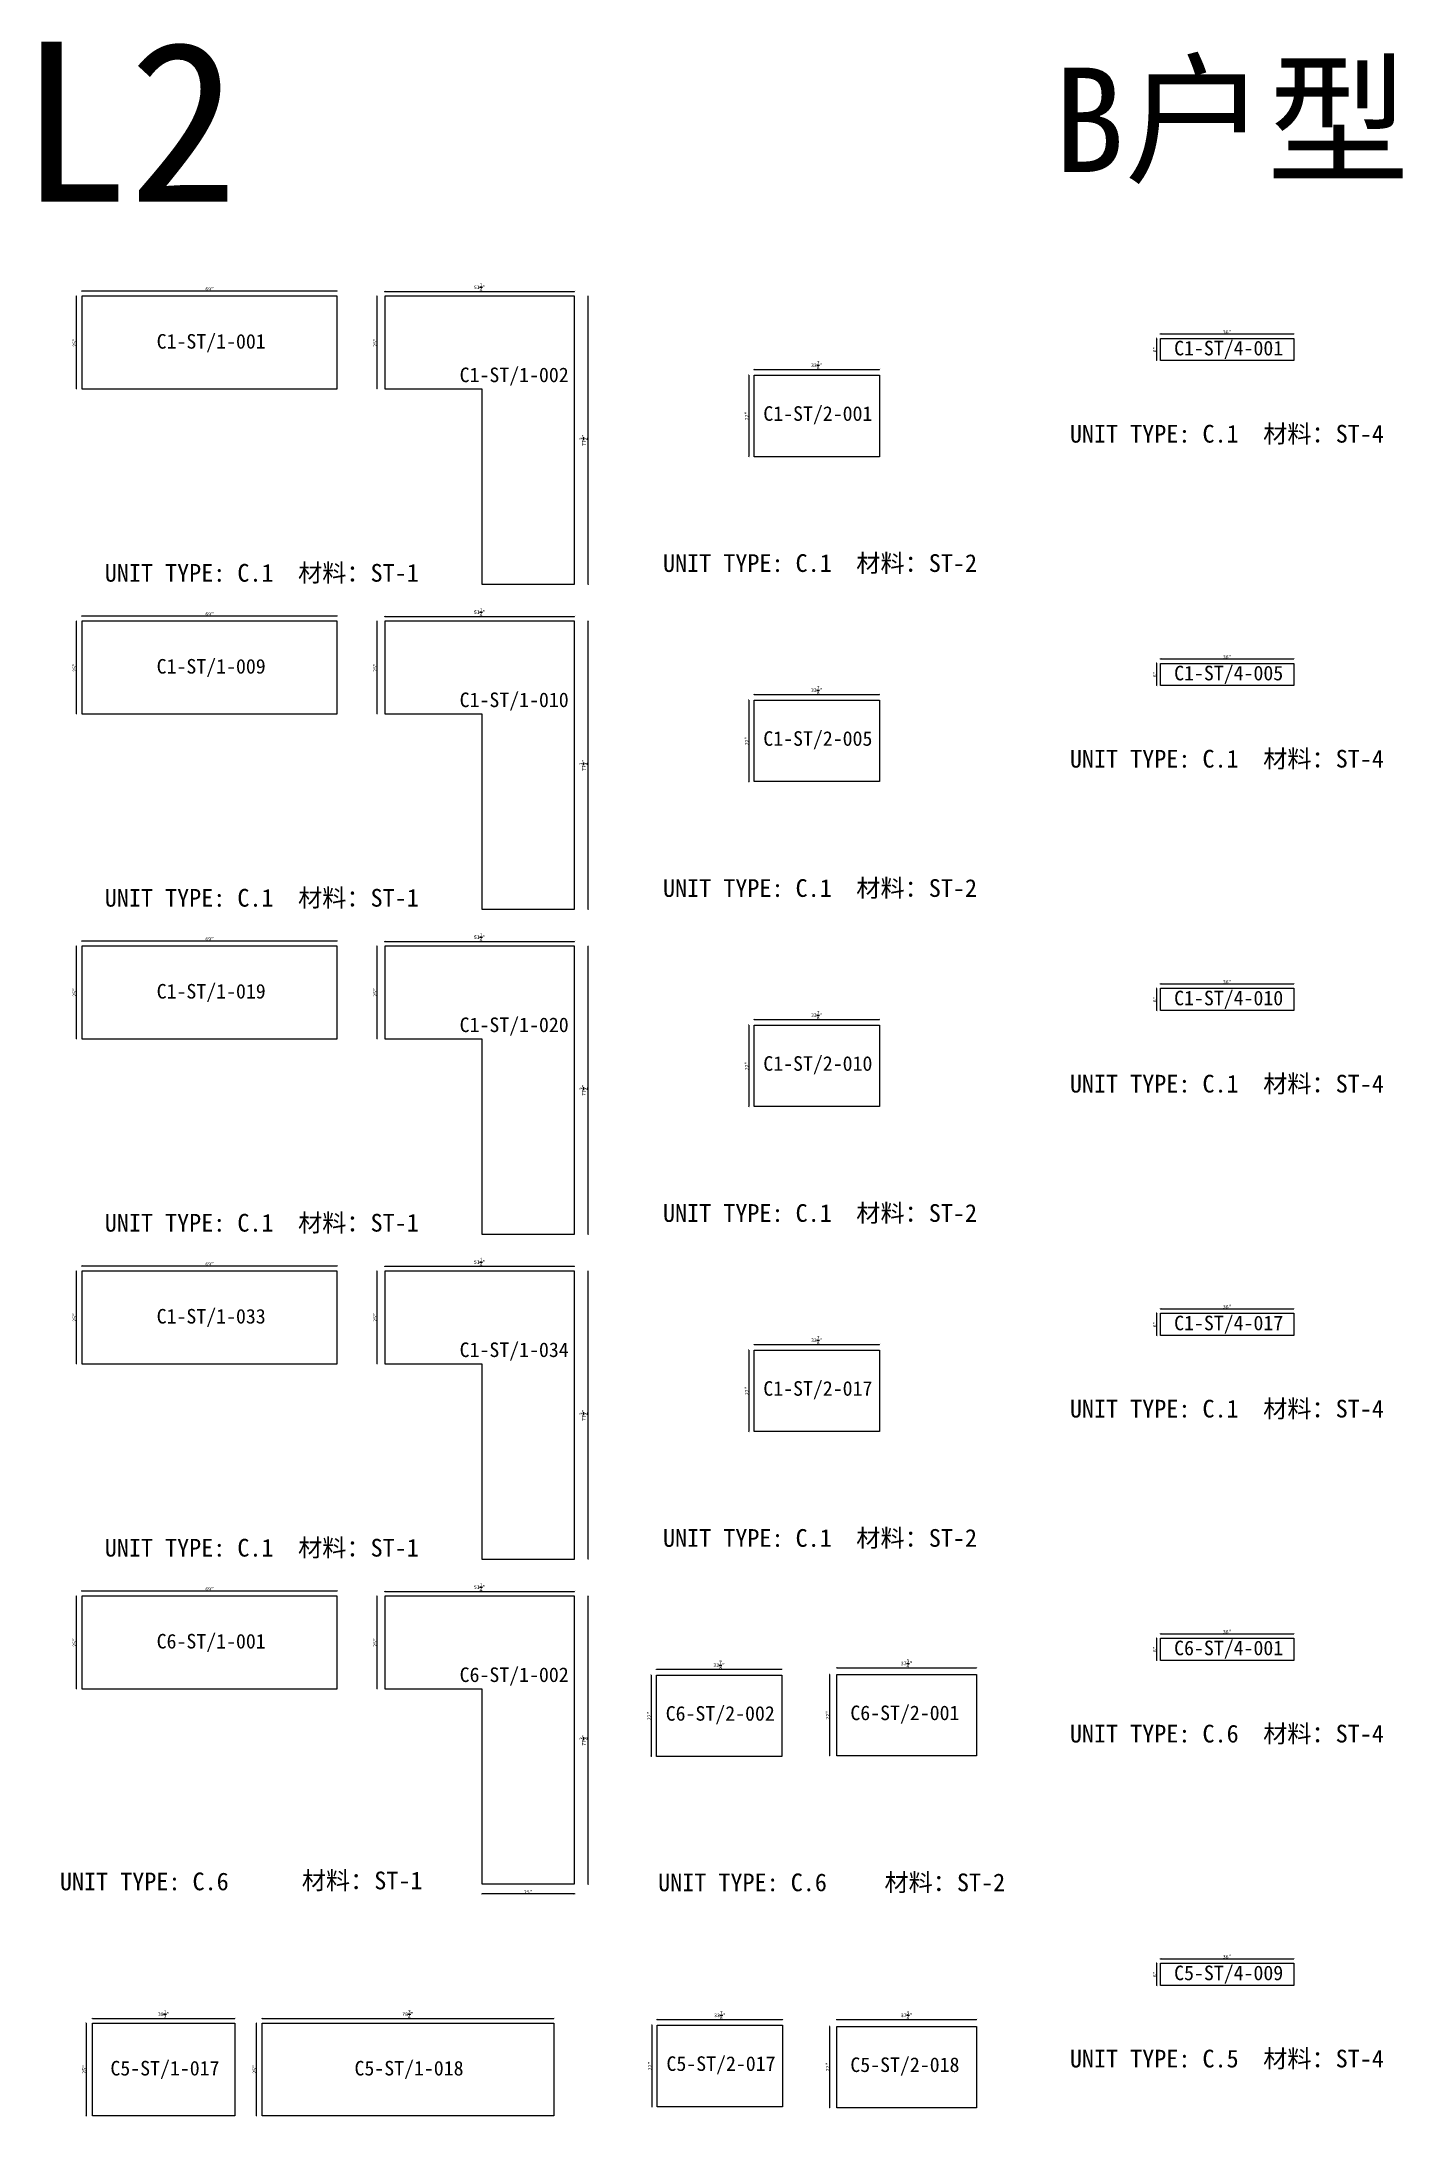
# Model space of a CAD drawing. Header units: millimetres. Extents: x -46962 to 137822, y -48342 to 2116.
# Drawn here: x -34683 to -25345, y -12120 to 2116 of the extents above; entities that cross this region are included whole.
import ezdxf
from ezdxf.enums import TextEntityAlignment as Align

# ---------------------------------------------------------------- set-up
doc = ezdxf.new("R2010")
doc.units = ezdxf.units.MM
doc.layers.add('COUNTERTOP_NUMBER', color=3, linetype='Continuous')
doc.layers.add('COUNTERTOPS', color=7, linetype='Continuous')
doc.styles.add('样式 1', font='')
doc.styles.get('样式 1').set_extended_font_data('NSimSun')
doc.dimstyles.new('副本 ISO-25', dxfattribs={"dimtxt": 25, "dimasz": 10, "dimexe": 1.5, "dimexo": 0.5, "dimtad": 1, "dimlfac": 0.03937, "dimlunit": 5, "dimtxsty": '样式 1', "dimblk": 'ARCHTICK', "dimcen": 2.5, "dimclrd": 256, "dimclrt": 1, "dimazin": 3, "dimtfac": 1, "dimtmove": 0, "dimatfit": 3, "dimfxlon": 1})

msp = doc.modelspace()

# ---------------------------------------------------------------- texts
at = {"style": '样式 1'}
for s, height, p in [('L2', 1098.6712, (-34831.19, 1017.654)), ('B户型', 716.2262, (-27739.164, 1221.173)), ('UNIT TYPE: C.1', 121.5865, (-27627.157, -635.758)), ('材料：ST-4', 121.5865, (-26300.876, -635.758)), ('UNIT TYPE: C.1', 121.5865, (-30419.032, -1522.937)), ('材料：ST-2', 121.5865, (-29092.751, -1522.937)), ('UNIT TYPE: C.1', 121.5865, (-34249.118, -1589.89)), ('材料：ST-1', 121.5865, (-32922.837, -1589.89)), ('UNIT TYPE: C.1', 121.5865, (-27627.157, -2865.325)), ('材料：ST-4', 121.5865, (-26300.876, -2865.325)), ('UNIT TYPE: C.1', 121.5865, (-34249.118, -3819.457)), ('材料：ST-1', 121.5865, (-32922.837, -3819.457)), ('UNIT TYPE: C.1', 121.5865, (-30419.032, -3752.504)), ('材料：ST-2', 121.5865, (-29092.751, -3752.504)), ('UNIT TYPE: C.1', 121.5865, (-27627.157, -5094.893)), ('材料：ST-4', 121.5865, (-26300.876, -5094.893)), ('UNIT TYPE: C.1', 121.5865, (-34249.118, -6049.024)), ('材料：ST-1', 121.5865, (-32922.837, -6049.024)), ('UNIT TYPE: C.1', 121.5865, (-30419.032, -5982.071)), ('材料：ST-2', 121.5865, (-29092.751, -5982.071)), ('UNIT TYPE: C.1', 121.5865, (-27627.157, -7324.46)), ('材料：ST-4', 121.5865, (-26300.876, -7324.46)), ('UNIT TYPE: C.1', 121.5865, (-30419.032, -8211.638)), ('材料：ST-2', 121.5865, (-29092.751, -8211.638)), ('UNIT TYPE: C.1', 121.5865, (-34249.118, -8278.591)), ('材料：ST-1', 121.5865, (-32922.837, -8278.591)), ('UNIT TYPE: C.6', 121.5865, (-27627.157, -9554.027)), ('材料：ST-4', 121.5865, (-26300.876, -9554.027)), ('UNIT TYPE: C.6', 121.5865, (-34556.742, -10568.13)), ('材料：ST-1', 121.5865, (-32897.456, -10561.475)), ('UNIT TYPE: C.6', 121.5865, (-30452.332, -10574.533)), ('材料：ST-2', 121.5865, (-28899.608, -10574.533)), ('UNIT TYPE: C.5', 121.5865, (-27627.157, -11783.594)), ('材料：ST-4', 121.5865, (-26300.876, -11783.594))]:
    msp.add_text(s, height=height, dxfattribs=at).set_placement(p)
at = {"layer": 'COUNTERTOP_NUMBER', "color": 3, "style": '样式 1'}
for s, p in [('C1-ST/1-001', (-33518.926, 59.04)), ('C1-ST/4-001', (-26537.603, 12.83)), ('C1-ST/1-002', (-31440.031, -170.81)), ('C1-ST/2-001', (-29356.397, -436.302)), ('C1-ST/1-009', (-33518.926, -2170.528)), ('C1-ST/4-005', (-26537.603, -2216.738)), ('C1-ST/1-010', (-31440.031, -2400.378)), ('C1-ST/2-005', (-29356.397, -2665.869)), ('C1-ST/1-019', (-33518.926, -4400.095)), ('C1-ST/4-010', (-26537.603, -4446.305)), ('C1-ST/1-020', (-31440.031, -4629.945)), ('C1-ST/2-010', (-29356.397, -4895.437)), ('C1-ST/1-033', (-33518.926, -6629.662)), ('C1-ST/4-017', (-26537.603, -6675.872)), ('C1-ST/1-034', (-31440.031, -6859.512)), ('C1-ST/2-017', (-29356.397, -7125.004)), ('C6-ST/1-001', (-33518.926, -8859.229)), ('C6-ST/4-001', (-26537.603, -8905.439)), ('C6-ST/1-002', (-31440.031, -9089.079)), ('C6-ST/2-002', (-30026.043, -9354.571)), ('C6-ST/2-001', (-28759.071, -9350.664)), ('C5-ST/4-009', (-26537.603, -11135.006)), ('C5-ST/1-017', (-33836.078, -11788.757)), ('C5-ST/1-018', (-32161.424, -11788.757)), ('C5-ST/2-017', (-30020.859, -11757.347)), ('C5-ST/2-018', (-28759.071, -11764.777))]:
    msp.add_text(s, height=100, dxfattribs=at).set_placement(p, align=Align.MIDDLE_CENTER)

# ---------------------------------------------------------------- blocks, each defined once
blk = doc.blocks.new('_ArchTick')
at = {"color": 0, "linetype": 'ByBlock', "const_width": 0.15}
blk.add_lwpolyline([(-0.5, -0.5), (0.5, 0.5)], dxfattribs=at)
blk = doc.blocks.new('*D254')
at = {"color": 0, "lineweight": -2, "transparency": 16777216}
for p, q in [((-34334, -11448), (-34334, -11445)), ((-33356, -11448), (-33356, -11445))]:
    blk.add_line(p, q, dxfattribs=at)
at = {"lineweight": -2, "transparency": 16777216}
blk.add_line((-34334, -11447), (-33356, -11447), dxfattribs=at)
at = {"layer": 'Defpoints', "color": 0, "transparency": 16777216}
for p in [(-34334, -11480), (-33356, -11447), (-33356, -11480)]:
    blk.add_point(p, dxfattribs=at)
at = {"lineweight": -2, "transparency": 16777216, "xscale": 10, "yscale": 10, "zscale": 10, "rotation": 180}
blk.add_blockref('_ArchTick', (-34334, -11447), dxfattribs=at)
at = {"lineweight": -2, "transparency": 16777216, "xscale": 10, "yscale": 10, "zscale": 10}
blk.add_blockref('_ArchTick', (-33356, -11447), dxfattribs=at)
at = {"color": 1, "transparency": 16777216, "insert": (-33845, -11418), "char_height": 25, "attachment_point": 5, "style": '样式 1'}
blk.add_mtext('\\A1;38{\\H1x;\\S1/2;}"', dxfattribs=at)
blk = doc.blocks.new('*D255')
at = {"color": 0, "lineweight": -2, "transparency": 16777216}
for p, q in [((-34376, -11480), (-34378, -11480)), ((-34376, -12115), (-34378, -12115))]:
    blk.add_line(p, q, dxfattribs=at)
at = {"lineweight": -2, "transparency": 16777216}
blk.add_line((-34377, -11480), (-34377, -12115), dxfattribs=at)
at = {"layer": 'Defpoints', "color": 0, "transparency": 16777216}
for p in [(-34334, -11480), (-34377, -12115), (-34334, -12115)]:
    blk.add_point(p, dxfattribs=at)
at = {"lineweight": -2, "transparency": 16777216, "xscale": 10, "yscale": 10, "zscale": 10}
for p, rotation in [((-34377, -11480), 90), ((-34377, -12115), 270)]:
    blk.add_blockref('_ArchTick', p, dxfattribs=dict(at, rotation=rotation))
at = {"color": 1, "transparency": 16777216, "insert": (-34390, -11797), "char_height": 25, "attachment_point": 5, "rotation": 90, "style": '样式 1'}
blk.add_mtext('\\A1;25"', dxfattribs=at)
blk = doc.blocks.new('*D256')
at = {"color": 0, "lineweight": -2, "transparency": 16777216}
for p, q in [((-33169, -11448), (-33169, -11445)), ((-31169, -11448), (-31169, -11445))]:
    blk.add_line(p, q, dxfattribs=at)
at = {"lineweight": -2, "transparency": 16777216}
blk.add_line((-33169, -11447), (-31169, -11447), dxfattribs=at)
at = {"layer": 'Defpoints', "color": 0, "transparency": 16777216}
for p in [(-33169, -11480), (-31169, -11447), (-31169, -11480)]:
    blk.add_point(p, dxfattribs=at)
at = {"lineweight": -2, "transparency": 16777216, "xscale": 10, "yscale": 10, "zscale": 10, "rotation": 180}
blk.add_blockref('_ArchTick', (-33169, -11447), dxfattribs=at)
at = {"lineweight": -2, "transparency": 16777216, "xscale": 10, "yscale": 10, "zscale": 10}
blk.add_blockref('_ArchTick', (-31169, -11447), dxfattribs=at)
at = {"color": 1, "transparency": 16777216, "insert": (-32169, -11418), "char_height": 25, "attachment_point": 5, "style": '样式 1'}
blk.add_mtext('\\A1;78{\\H1x;\\S3/4;}"', dxfattribs=at)
blk = doc.blocks.new('*D257')
at = {"color": 0, "lineweight": -2, "transparency": 16777216}
for p, q in [((-33208, -11480), (-33210, -11480)), ((-33208, -12115), (-33210, -12115))]:
    blk.add_line(p, q, dxfattribs=at)
at = {"lineweight": -2, "transparency": 16777216}
blk.add_line((-33209, -12115), (-33209, -11480), dxfattribs=at)
at = {"layer": 'Defpoints', "color": 0, "transparency": 16777216}
for p in [(-33209, -11480), (-33169, -11480), (-33169, -12115)]:
    blk.add_point(p, dxfattribs=at)
at = {"lineweight": -2, "transparency": 16777216, "xscale": 10, "yscale": 10, "zscale": 10}
for p, rotation in [((-33209, -11480), 90), ((-33209, -12115), 270)]:
    blk.add_blockref('_ArchTick', p, dxfattribs=dict(at, rotation=rotation))
at = {"color": 1, "transparency": 16777216, "insert": (-33222, -11797), "char_height": 25, "attachment_point": 5, "rotation": 90, "style": '样式 1'}
blk.add_mtext('\\A1;25"', dxfattribs=at)
blk = doc.blocks.new('*D250')
at = {"color": 0, "lineweight": -2, "transparency": 16777216}
for p, q in [((-30459, -11456), (-30459, -11453)), ((-29598, -11456), (-29598, -11453))]:
    blk.add_line(p, q, dxfattribs=at)
at = {"lineweight": -2, "transparency": 16777216}
blk.add_line((-30459, -11455), (-29598, -11455), dxfattribs=at)
at = {"layer": 'Defpoints', "color": 0, "transparency": 16777216}
for p in [(-30459, -11494), (-29598, -11455), (-29598, -11494)]:
    blk.add_point(p, dxfattribs=at)
at = {"lineweight": -2, "transparency": 16777216, "xscale": 10, "yscale": 10, "zscale": 10, "rotation": 180}
blk.add_blockref('_ArchTick', (-30459, -11455), dxfattribs=at)
at = {"lineweight": -2, "transparency": 16777216, "xscale": 10, "yscale": 10, "zscale": 10}
blk.add_blockref('_ArchTick', (-29598, -11455), dxfattribs=at)
at = {"color": 1, "transparency": 16777216, "insert": (-30029, -11426), "char_height": 25, "attachment_point": 5, "style": '样式 1'}
blk.add_mtext('\\A1;33{\\H1x;\\S7/8;}"', dxfattribs=at)
blk = doc.blocks.new('*D251')
at = {"color": 0, "lineweight": -2, "transparency": 16777216}
for p, q in [((-30494, -11494), (-30497, -11494)), ((-30494, -12053), (-30497, -12053))]:
    blk.add_line(p, q, dxfattribs=at)
at = {"lineweight": -2, "transparency": 16777216}
blk.add_line((-30495, -11494), (-30495, -12053), dxfattribs=at)
at = {"layer": 'Defpoints', "color": 0, "transparency": 16777216}
for p in [(-30459, -11494), (-30495, -12053), (-30459, -12053)]:
    blk.add_point(p, dxfattribs=at)
at = {"lineweight": -2, "transparency": 16777216, "xscale": 10, "yscale": 10, "zscale": 10}
for p, rotation in [((-30495, -11494), 90), ((-30495, -12053), 270)]:
    blk.add_blockref('_ArchTick', p, dxfattribs=dict(at, rotation=rotation))
at = {"color": 1, "transparency": 16777216, "insert": (-30508, -11774), "char_height": 25, "attachment_point": 5, "rotation": 90, "style": '样式 1'}
blk.add_mtext('\\A1;22"', dxfattribs=at)
blk = doc.blocks.new('*D252')
at = {"color": 0, "lineweight": -2, "transparency": 16777216}
for p, q in [((-29227, -11456), (-29227, -11453)), ((-28268, -11456), (-28268, -11453))]:
    blk.add_line(p, q, dxfattribs=at)
at = {"lineweight": -2, "transparency": 16777216}
blk.add_line((-29227, -11455), (-28268, -11455), dxfattribs=at)
at = {"layer": 'Defpoints', "color": 0, "transparency": 16777216}
for p in [(-29227, -11502), (-28268, -11455), (-28268, -11502)]:
    blk.add_point(p, dxfattribs=at)
at = {"lineweight": -2, "transparency": 16777216, "xscale": 10, "yscale": 10, "zscale": 10, "rotation": 180}
blk.add_blockref('_ArchTick', (-29227, -11455), dxfattribs=at)
at = {"lineweight": -2, "transparency": 16777216, "xscale": 10, "yscale": 10, "zscale": 10}
blk.add_blockref('_ArchTick', (-28268, -11455), dxfattribs=at)
at = {"color": 1, "transparency": 16777216, "insert": (-28748, -11426), "char_height": 25, "attachment_point": 5, "style": '样式 1'}
blk.add_mtext('\\A1;37{\\H1x;\\S3/4;}"', dxfattribs=at)
blk = doc.blocks.new('*D253')
at = {"color": 0, "lineweight": -2, "transparency": 16777216}
for p, q in [((-29274, -11502), (-29277, -11502)), ((-29274, -12061), (-29277, -12061))]:
    blk.add_line(p, q, dxfattribs=at)
at = {"lineweight": -2, "transparency": 16777216}
blk.add_line((-29275, -12061), (-29275, -11502), dxfattribs=at)
at = {"layer": 'Defpoints', "color": 0, "transparency": 16777216}
for p in [(-29275, -11502), (-29227, -11502), (-29227, -12061)]:
    blk.add_point(p, dxfattribs=at)
at = {"lineweight": -2, "transparency": 16777216, "xscale": 10, "yscale": 10, "zscale": 10}
for p, rotation in [((-29275, -11502), 90), ((-29275, -12061), 270)]:
    blk.add_blockref('_ArchTick', p, dxfattribs=dict(at, rotation=rotation))
at = {"color": 1, "transparency": 16777216, "insert": (-29288, -11781), "char_height": 25, "attachment_point": 5, "rotation": 90, "style": '样式 1'}
blk.add_mtext('\\A1;22"', dxfattribs=at)
blk = doc.blocks.new('*D260')
at = {"color": 0, "lineweight": -2, "transparency": 16777216}
for p, q in [((-27005, -11039), (-27005, -11036)), ((-26091, -11039), (-26091, -11036))]:
    blk.add_line(p, q, dxfattribs=at)
at = {"lineweight": -2, "transparency": 16777216}
blk.add_line((-27005, -11038), (-26091, -11038), dxfattribs=at)
at = {"layer": 'Defpoints', "color": 0, "transparency": 16777216}
for p in [(-27005, -11068), (-26091, -11038), (-26091, -11068)]:
    blk.add_point(p, dxfattribs=at)
at = {"lineweight": -2, "transparency": 16777216, "xscale": 10, "yscale": 10, "zscale": 10, "rotation": 180}
blk.add_blockref('_ArchTick', (-27005, -11038), dxfattribs=at)
at = {"lineweight": -2, "transparency": 16777216, "xscale": 10, "yscale": 10, "zscale": 10}
blk.add_blockref('_ArchTick', (-26091, -11038), dxfattribs=at)
at = {"color": 1, "transparency": 16777216, "insert": (-26548, -11024), "char_height": 25, "attachment_point": 5, "style": '样式 1'}
blk.add_mtext('\\A1;36"', dxfattribs=at)
blk = doc.blocks.new('*D261')
at = {"color": 0, "lineweight": -2, "transparency": 16777216}
for p, q in [((-27030, -11068), (-27033, -11068)), ((-27030, -11221), (-27033, -11221))]:
    blk.add_line(p, q, dxfattribs=at)
at = {"lineweight": -2, "transparency": 16777216}
blk.add_line((-27031, -11221), (-27031, -11068), dxfattribs=at)
at = {"layer": 'Defpoints', "color": 0, "transparency": 16777216}
for p in [(-27031, -11068), (-27005, -11068), (-27005, -11221)]:
    blk.add_point(p, dxfattribs=at)
at = {"lineweight": -2, "transparency": 16777216, "xscale": 10, "yscale": 10, "zscale": 10}
for p, rotation in [((-27031, -11068), 90), ((-27031, -11221), 270)]:
    blk.add_blockref('_ArchTick', p, dxfattribs=dict(at, rotation=rotation))
at = {"color": 1, "transparency": 16777216, "insert": (-27044, -11145), "char_height": 25, "attachment_point": 5, "rotation": 90, "style": '样式 1'}
blk.add_mtext('\\A1;6"', dxfattribs=at)
blk = doc.blocks.new('*D209')
at = {"color": 0, "lineweight": -2, "transparency": 16777216}
for p, q in [((-34443, 368), (-34445, 368)), ((-34443, -267), (-34445, -267))]:
    blk.add_line(p, q, dxfattribs=at)
at = {"lineweight": -2, "transparency": 16777216}
blk.add_line((-34444, -267), (-34444, 368), dxfattribs=at)
at = {"layer": 'Defpoints', "color": 0, "transparency": 16777216}
for p in [(-34444, 368), (-34407, 368), (-34407, -267)]:
    blk.add_point(p, dxfattribs=at)
at = {"lineweight": -2, "transparency": 16777216, "xscale": 10, "yscale": 10, "zscale": 10}
for p, rotation in [((-34444, 368), 90), ((-34444, -267), 270)]:
    blk.add_blockref('_ArchTick', p, dxfattribs=dict(at, rotation=rotation))
at = {"color": 1, "transparency": 16777216, "insert": (-34457, 51), "char_height": 25, "attachment_point": 5, "rotation": 90, "style": '样式 1'}
blk.add_mtext('\\A1;25"', dxfattribs=at)
blk = doc.blocks.new('*D210')
at = {"color": 0, "lineweight": -2, "transparency": 16777216}
for p, q in [((-34407, 404), (-34407, 406)), ((-32654, 404), (-32654, 406))]:
    blk.add_line(p, q, dxfattribs=at)
at = {"lineweight": -2, "transparency": 16777216}
blk.add_line((-34407, 405), (-32654, 405), dxfattribs=at)
at = {"layer": 'Defpoints', "color": 0, "transparency": 16777216}
for p in [(-34407, 368), (-32654, 405), (-32654, 368)]:
    blk.add_point(p, dxfattribs=at)
at = {"lineweight": -2, "transparency": 16777216, "xscale": 10, "yscale": 10, "zscale": 10, "rotation": 180}
blk.add_blockref('_ArchTick', (-34407, 405), dxfattribs=at)
at = {"lineweight": -2, "transparency": 16777216, "xscale": 10, "yscale": 10, "zscale": 10}
blk.add_blockref('_ArchTick', (-32654, 405), dxfattribs=at)
at = {"color": 1, "transparency": 16777216, "insert": (-33530, 418), "char_height": 25, "attachment_point": 5, "style": '样式 1'}
blk.add_mtext('\\A1;69"', dxfattribs=at)
blk = doc.blocks.new('*D206')
at = {"color": 0, "lineweight": -2, "transparency": 16777216}
for p, q in [((-32328, 400), (-32328, 403)), ((-31026, 400), (-31026, 403))]:
    blk.add_line(p, q, dxfattribs=at)
at = {"lineweight": -2, "transparency": 16777216}
blk.add_line((-32328, 401), (-31026, 401), dxfattribs=at)
at = {"layer": 'Defpoints', "color": 0, "transparency": 16777216}
for p in [(-32328, 368), (-31026, 401), (-31026, 368)]:
    blk.add_point(p, dxfattribs=at)
at = {"lineweight": -2, "transparency": 16777216, "xscale": 10, "yscale": 10, "zscale": 10, "rotation": 180}
blk.add_blockref('_ArchTick', (-32328, 401), dxfattribs=at)
at = {"lineweight": -2, "transparency": 16777216, "xscale": 10, "yscale": 10, "zscale": 10}
blk.add_blockref('_ArchTick', (-31026, 401), dxfattribs=at)
at = {"color": 1, "transparency": 16777216, "insert": (-31677, 430), "char_height": 25, "attachment_point": 5, "style": '样式 1'}
blk.add_mtext('\\A1;51{\\H1x;\\S1/4;}"', dxfattribs=at)
blk = doc.blocks.new('*D207')
at = {"color": 0, "lineweight": -2, "transparency": 16777216}
for p, q in [((-32380, 368), (-32383, 368)), ((-32380, -267), (-32383, -267))]:
    blk.add_line(p, q, dxfattribs=at)
at = {"lineweight": -2, "transparency": 16777216}
blk.add_line((-32381, -267), (-32381, 368), dxfattribs=at)
at = {"layer": 'Defpoints', "color": 0, "transparency": 16777216}
for p in [(-32381, 368), (-32328, 368), (-32328, -267)]:
    blk.add_point(p, dxfattribs=at)
at = {"lineweight": -2, "transparency": 16777216, "xscale": 10, "yscale": 10, "zscale": 10}
for p, rotation in [((-32381, 368), 90), ((-32381, -267), 270)]:
    blk.add_blockref('_ArchTick', p, dxfattribs=dict(at, rotation=rotation))
at = {"color": 1, "transparency": 16777216, "insert": (-32394, 51), "char_height": 25, "attachment_point": 5, "rotation": 90, "style": '样式 1'}
blk.add_mtext('\\A1;25"', dxfattribs=at)
blk = doc.blocks.new('*D208')
at = {"color": 0, "lineweight": -2, "transparency": 16777216}
for p, q in [((-30934, 368), (-30931, 368)), ((-30934, -1607), (-30931, -1607))]:
    blk.add_line(p, q, dxfattribs=at)
at = {"lineweight": -2, "transparency": 16777216}
blk.add_line((-30933, -1607), (-30933, 368), dxfattribs=at)
at = {"layer": 'Defpoints', "color": 0, "transparency": 16777216}
for p in [(-31026, 368), (-30933, 368), (-31026, -1607)]:
    blk.add_point(p, dxfattribs=at)
at = {"lineweight": -2, "transparency": 16777216, "xscale": 10, "yscale": 10, "zscale": 10}
for p, rotation in [((-30933, 368), 90), ((-30933, -1607), 270)]:
    blk.add_blockref('_ArchTick', p, dxfattribs=dict(at, rotation=rotation))
at = {"color": 1, "transparency": 16777216, "insert": (-30962, -619), "char_height": 25, "attachment_point": 5, "rotation": 90, "style": '样式 1'}
blk.add_mtext('\\A1;77{\\H1x;\\S3/4;}"', dxfattribs=at)
blk = doc.blocks.new('*D211')
at = {"color": 0, "lineweight": -2, "transparency": 16777216}
for p, q in [((-29794, -135), (-29794, -132)), ((-28934, -135), (-28934, -132))]:
    blk.add_line(p, q, dxfattribs=at)
at = {"lineweight": -2, "transparency": 16777216}
blk.add_line((-29794, -134), (-28934, -134), dxfattribs=at)
at = {"layer": 'Defpoints', "color": 0, "transparency": 16777216}
for p in [(-28934, -134), (-29794, -173), (-28934, -173)]:
    blk.add_point(p, dxfattribs=at)
at = {"lineweight": -2, "transparency": 16777216, "xscale": 10, "yscale": 10, "zscale": 10, "rotation": 180}
blk.add_blockref('_ArchTick', (-29794, -134), dxfattribs=at)
at = {"lineweight": -2, "transparency": 16777216, "xscale": 10, "yscale": 10, "zscale": 10}
blk.add_blockref('_ArchTick', (-28934, -134), dxfattribs=at)
at = {"color": 1, "transparency": 16777216, "insert": (-29364, -105), "char_height": 25, "attachment_point": 5, "style": '样式 1'}
blk.add_mtext('\\A1;33{\\H1x;\\S7/8;}"', dxfattribs=at)
blk = doc.blocks.new('*D212')
at = {"color": 0, "lineweight": -2, "transparency": 16777216}
for p, q in [((-29830, -173), (-29832, -173)), ((-29830, -732), (-29832, -732))]:
    blk.add_line(p, q, dxfattribs=at)
at = {"lineweight": -2, "transparency": 16777216}
blk.add_line((-29831, -173), (-29831, -732), dxfattribs=at)
at = {"layer": 'Defpoints', "color": 0, "transparency": 16777216}
for p in [(-29794, -173), (-29831, -732), (-29794, -732)]:
    blk.add_point(p, dxfattribs=at)
at = {"lineweight": -2, "transparency": 16777216, "xscale": 10, "yscale": 10, "zscale": 10}
for p, rotation in [((-29831, -173), 90), ((-29831, -732), 270)]:
    blk.add_blockref('_ArchTick', p, dxfattribs=dict(at, rotation=rotation))
at = {"color": 1, "transparency": 16777216, "insert": (-29844, -453), "char_height": 25, "attachment_point": 5, "rotation": 90, "style": '样式 1'}
blk.add_mtext('\\A1;22"', dxfattribs=at)
blk = doc.blocks.new('*D213')
at = {"color": 0, "lineweight": -2, "transparency": 16777216}
for p, q in [((-27005, 109), (-27005, 112)), ((-26091, 109), (-26091, 112))]:
    blk.add_line(p, q, dxfattribs=at)
at = {"lineweight": -2, "transparency": 16777216}
blk.add_line((-27005, 110), (-26091, 110), dxfattribs=at)
at = {"layer": 'Defpoints', "color": 0, "transparency": 16777216}
for p in [(-27005, 79), (-26091, 110), (-26091, 79)]:
    blk.add_point(p, dxfattribs=at)
at = {"lineweight": -2, "transparency": 16777216, "xscale": 10, "yscale": 10, "zscale": 10, "rotation": 180}
blk.add_blockref('_ArchTick', (-27005, 110), dxfattribs=at)
at = {"lineweight": -2, "transparency": 16777216, "xscale": 10, "yscale": 10, "zscale": 10}
blk.add_blockref('_ArchTick', (-26091, 110), dxfattribs=at)
at = {"color": 1, "transparency": 16777216, "insert": (-26548, 123), "char_height": 25, "attachment_point": 5, "style": '样式 1'}
blk.add_mtext('\\A1;36"', dxfattribs=at)
blk = doc.blocks.new('*D214')
at = {"color": 0, "lineweight": -2, "transparency": 16777216}
for p, q in [((-27030, 79), (-27033, 79)), ((-27030, -73), (-27033, -73))]:
    blk.add_line(p, q, dxfattribs=at)
at = {"lineweight": -2, "transparency": 16777216}
blk.add_line((-27031, -73), (-27031, 79), dxfattribs=at)
at = {"layer": 'Defpoints', "color": 0, "transparency": 16777216}
for p in [(-27031, 79), (-27005, 79), (-27005, -73)]:
    blk.add_point(p, dxfattribs=at)
at = {"lineweight": -2, "transparency": 16777216, "xscale": 10, "yscale": 10, "zscale": 10}
for p, rotation in [((-27031, 79), 90), ((-27031, -73), 270)]:
    blk.add_blockref('_ArchTick', p, dxfattribs=dict(at, rotation=rotation))
at = {"color": 1, "transparency": 16777216, "insert": (-27044, 3), "char_height": 25, "attachment_point": 5, "rotation": 90, "style": '样式 1'}
blk.add_mtext('\\A1;6"', dxfattribs=at)
blk = doc.blocks.new('*D215')
at = {"color": 0, "lineweight": -2, "transparency": 16777216}
for p, q in [((-34443, -1861), (-34445, -1861)), ((-34443, -2496), (-34445, -2496))]:
    blk.add_line(p, q, dxfattribs=at)
at = {"lineweight": -2, "transparency": 16777216}
blk.add_line((-34444, -2496), (-34444, -1861), dxfattribs=at)
at = {"layer": 'Defpoints', "color": 0, "transparency": 16777216}
for p in [(-34444, -1861), (-34407, -1861), (-34407, -2496)]:
    blk.add_point(p, dxfattribs=at)
at = {"lineweight": -2, "transparency": 16777216, "xscale": 10, "yscale": 10, "zscale": 10}
for p, rotation in [((-34444, -1861), 90), ((-34444, -2496), 270)]:
    blk.add_blockref('_ArchTick', p, dxfattribs=dict(at, rotation=rotation))
at = {"color": 1, "transparency": 16777216, "insert": (-34457, -2179), "char_height": 25, "attachment_point": 5, "rotation": 90, "style": '样式 1'}
blk.add_mtext('\\A1;25"', dxfattribs=at)
blk = doc.blocks.new('*D216')
at = {"color": 0, "lineweight": -2, "transparency": 16777216}
for p, q in [((-34407, -1826), (-34407, -1824)), ((-32654, -1826), (-32654, -1824))]:
    blk.add_line(p, q, dxfattribs=at)
at = {"lineweight": -2, "transparency": 16777216}
blk.add_line((-34407, -1825), (-32654, -1825), dxfattribs=at)
at = {"layer": 'Defpoints', "color": 0, "transparency": 16777216}
for p in [(-32654, -1825), (-34407, -1861), (-32654, -1861)]:
    blk.add_point(p, dxfattribs=at)
at = {"lineweight": -2, "transparency": 16777216, "xscale": 10, "yscale": 10, "zscale": 10, "rotation": 180}
blk.add_blockref('_ArchTick', (-34407, -1825), dxfattribs=at)
at = {"lineweight": -2, "transparency": 16777216, "xscale": 10, "yscale": 10, "zscale": 10}
blk.add_blockref('_ArchTick', (-32654, -1825), dxfattribs=at)
at = {"color": 1, "transparency": 16777216, "insert": (-33530, -1812), "char_height": 25, "attachment_point": 5, "style": '样式 1'}
blk.add_mtext('\\A1;69"', dxfattribs=at)
blk = doc.blocks.new('*D217')
at = {"color": 0, "lineweight": -2, "transparency": 16777216}
for p, q in [((-32328, -1829), (-32328, -1827)), ((-31026, -1829), (-31026, -1827))]:
    blk.add_line(p, q, dxfattribs=at)
at = {"lineweight": -2, "transparency": 16777216}
blk.add_line((-32328, -1828), (-31026, -1828), dxfattribs=at)
at = {"layer": 'Defpoints', "color": 0, "transparency": 16777216}
for p in [(-31026, -1828), (-32328, -1861), (-31026, -1861)]:
    blk.add_point(p, dxfattribs=at)
at = {"lineweight": -2, "transparency": 16777216, "xscale": 10, "yscale": 10, "zscale": 10, "rotation": 180}
blk.add_blockref('_ArchTick', (-32328, -1828), dxfattribs=at)
at = {"lineweight": -2, "transparency": 16777216, "xscale": 10, "yscale": 10, "zscale": 10}
blk.add_blockref('_ArchTick', (-31026, -1828), dxfattribs=at)
at = {"color": 1, "transparency": 16777216, "insert": (-31677, -1799), "char_height": 25, "attachment_point": 5, "style": '样式 1'}
blk.add_mtext('\\A1;51{\\H1x;\\S1/4;}"', dxfattribs=at)
blk = doc.blocks.new('*D218')
at = {"color": 0, "lineweight": -2, "transparency": 16777216}
for p, q in [((-32380, -1861), (-32383, -1861)), ((-32380, -2496), (-32383, -2496))]:
    blk.add_line(p, q, dxfattribs=at)
at = {"lineweight": -2, "transparency": 16777216}
blk.add_line((-32381, -2496), (-32381, -1861), dxfattribs=at)
at = {"layer": 'Defpoints', "color": 0, "transparency": 16777216}
for p in [(-32381, -1861), (-32328, -1861), (-32328, -2496)]:
    blk.add_point(p, dxfattribs=at)
at = {"lineweight": -2, "transparency": 16777216, "xscale": 10, "yscale": 10, "zscale": 10}
for p, rotation in [((-32381, -1861), 90), ((-32381, -2496), 270)]:
    blk.add_blockref('_ArchTick', p, dxfattribs=dict(at, rotation=rotation))
at = {"color": 1, "transparency": 16777216, "insert": (-32394, -2179), "char_height": 25, "attachment_point": 5, "rotation": 90, "style": '样式 1'}
blk.add_mtext('\\A1;25"', dxfattribs=at)
blk = doc.blocks.new('*D219')
at = {"color": 0, "lineweight": -2, "transparency": 16777216}
for p, q in [((-30934, -1861), (-30931, -1861)), ((-30934, -3836), (-30931, -3836))]:
    blk.add_line(p, q, dxfattribs=at)
at = {"lineweight": -2, "transparency": 16777216}
blk.add_line((-30933, -3836), (-30933, -1861), dxfattribs=at)
at = {"layer": 'Defpoints', "color": 0, "transparency": 16777216}
for p in [(-31026, -1861), (-30933, -1861), (-31026, -3836)]:
    blk.add_point(p, dxfattribs=at)
at = {"lineweight": -2, "transparency": 16777216, "xscale": 10, "yscale": 10, "zscale": 10}
for p, rotation in [((-30933, -1861), 90), ((-30933, -3836), 270)]:
    blk.add_blockref('_ArchTick', p, dxfattribs=dict(at, rotation=rotation))
at = {"color": 1, "transparency": 16777216, "insert": (-30962, -2849), "char_height": 25, "attachment_point": 5, "rotation": 90, "style": '样式 1'}
blk.add_mtext('\\A1;77{\\H1x;\\S3/4;}"', dxfattribs=at)
blk = doc.blocks.new('*D220')
at = {"color": 0, "lineweight": -2, "transparency": 16777216}
for p, q in [((-29794, -2364), (-29794, -2362)), ((-28934, -2364), (-28934, -2362))]:
    blk.add_line(p, q, dxfattribs=at)
at = {"lineweight": -2, "transparency": 16777216}
blk.add_line((-29794, -2363), (-28934, -2363), dxfattribs=at)
at = {"layer": 'Defpoints', "color": 0, "transparency": 16777216}
for p in [(-29794, -2403), (-28934, -2363), (-28934, -2403)]:
    blk.add_point(p, dxfattribs=at)
at = {"lineweight": -2, "transparency": 16777216, "xscale": 10, "yscale": 10, "zscale": 10, "rotation": 180}
blk.add_blockref('_ArchTick', (-29794, -2363), dxfattribs=at)
at = {"lineweight": -2, "transparency": 16777216, "xscale": 10, "yscale": 10, "zscale": 10}
blk.add_blockref('_ArchTick', (-28934, -2363), dxfattribs=at)
at = {"color": 1, "transparency": 16777216, "insert": (-29364, -2334), "char_height": 25, "attachment_point": 5, "style": '样式 1'}
blk.add_mtext('\\A1;33{\\H1x;\\S7/8;}"', dxfattribs=at)
blk = doc.blocks.new('*D221')
at = {"color": 0, "lineweight": -2, "transparency": 16777216}
for p, q in [((-29830, -2403), (-29832, -2403)), ((-29830, -2962), (-29832, -2962))]:
    blk.add_line(p, q, dxfattribs=at)
at = {"lineweight": -2, "transparency": 16777216}
blk.add_line((-29831, -2403), (-29831, -2962), dxfattribs=at)
at = {"layer": 'Defpoints', "color": 0, "transparency": 16777216}
for p in [(-29794, -2403), (-29831, -2962), (-29794, -2962)]:
    blk.add_point(p, dxfattribs=at)
at = {"lineweight": -2, "transparency": 16777216, "xscale": 10, "yscale": 10, "zscale": 10}
for p, rotation in [((-29831, -2403), 90), ((-29831, -2962), 270)]:
    blk.add_blockref('_ArchTick', p, dxfattribs=dict(at, rotation=rotation))
at = {"color": 1, "transparency": 16777216, "insert": (-29844, -2682), "char_height": 25, "attachment_point": 5, "rotation": 90, "style": '样式 1'}
blk.add_mtext('\\A1;22"', dxfattribs=at)
blk = doc.blocks.new('*D222')
at = {"color": 0, "lineweight": -2, "transparency": 16777216}
for p, q in [((-27005, -2120), (-27005, -2118)), ((-26091, -2120), (-26091, -2118))]:
    blk.add_line(p, q, dxfattribs=at)
at = {"lineweight": -2, "transparency": 16777216}
blk.add_line((-27005, -2119), (-26091, -2119), dxfattribs=at)
at = {"layer": 'Defpoints', "color": 0, "transparency": 16777216}
for p in [(-26091, -2119), (-27005, -2150), (-26091, -2150)]:
    blk.add_point(p, dxfattribs=at)
at = {"lineweight": -2, "transparency": 16777216, "xscale": 10, "yscale": 10, "zscale": 10, "rotation": 180}
blk.add_blockref('_ArchTick', (-27005, -2119), dxfattribs=at)
at = {"lineweight": -2, "transparency": 16777216, "xscale": 10, "yscale": 10, "zscale": 10}
blk.add_blockref('_ArchTick', (-26091, -2119), dxfattribs=at)
at = {"color": 1, "transparency": 16777216, "insert": (-26548, -2106), "char_height": 25, "attachment_point": 5, "style": '样式 1'}
blk.add_mtext('\\A1;36"', dxfattribs=at)
blk = doc.blocks.new('*D223')
at = {"color": 0, "lineweight": -2, "transparency": 16777216}
for p, q in [((-27030, -2150), (-27033, -2150)), ((-27030, -2303), (-27033, -2303))]:
    blk.add_line(p, q, dxfattribs=at)
at = {"lineweight": -2, "transparency": 16777216}
blk.add_line((-27031, -2303), (-27031, -2150), dxfattribs=at)
at = {"layer": 'Defpoints', "color": 0, "transparency": 16777216}
for p in [(-27031, -2150), (-27005, -2150), (-27005, -2303)]:
    blk.add_point(p, dxfattribs=at)
at = {"lineweight": -2, "transparency": 16777216, "xscale": 10, "yscale": 10, "zscale": 10}
for p, rotation in [((-27031, -2150), 90), ((-27031, -2303), 270)]:
    blk.add_blockref('_ArchTick', p, dxfattribs=dict(at, rotation=rotation))
at = {"color": 1, "transparency": 16777216, "insert": (-27044, -2226), "char_height": 25, "attachment_point": 5, "rotation": 90, "style": '样式 1'}
blk.add_mtext('\\A1;6"', dxfattribs=at)
blk = doc.blocks.new('*D224')
at = {"color": 0, "lineweight": -2, "transparency": 16777216}
for p, q in [((-34443, -4091), (-34445, -4091)), ((-34443, -4726), (-34445, -4726))]:
    blk.add_line(p, q, dxfattribs=at)
at = {"lineweight": -2, "transparency": 16777216}
blk.add_line((-34444, -4726), (-34444, -4091), dxfattribs=at)
at = {"layer": 'Defpoints', "color": 0, "transparency": 16777216}
for p in [(-34444, -4091), (-34407, -4091), (-34407, -4726)]:
    blk.add_point(p, dxfattribs=at)
at = {"lineweight": -2, "transparency": 16777216, "xscale": 10, "yscale": 10, "zscale": 10}
for p, rotation in [((-34444, -4091), 90), ((-34444, -4726), 270)]:
    blk.add_blockref('_ArchTick', p, dxfattribs=dict(at, rotation=rotation))
at = {"color": 1, "transparency": 16777216, "insert": (-34457, -4408), "char_height": 25, "attachment_point": 5, "rotation": 90, "style": '样式 1'}
blk.add_mtext('\\A1;25"', dxfattribs=at)
blk = doc.blocks.new('*D225')
at = {"color": 0, "lineweight": -2, "transparency": 16777216}
for p, q in [((-34407, -4056), (-34407, -4053)), ((-32654, -4056), (-32654, -4053))]:
    blk.add_line(p, q, dxfattribs=at)
at = {"lineweight": -2, "transparency": 16777216}
blk.add_line((-34407, -4055), (-32654, -4055), dxfattribs=at)
at = {"layer": 'Defpoints', "color": 0, "transparency": 16777216}
for p in [(-34407, -4091), (-32654, -4055), (-32654, -4091)]:
    blk.add_point(p, dxfattribs=at)
at = {"lineweight": -2, "transparency": 16777216, "xscale": 10, "yscale": 10, "zscale": 10, "rotation": 180}
blk.add_blockref('_ArchTick', (-34407, -4055), dxfattribs=at)
at = {"lineweight": -2, "transparency": 16777216, "xscale": 10, "yscale": 10, "zscale": 10}
blk.add_blockref('_ArchTick', (-32654, -4055), dxfattribs=at)
at = {"color": 1, "transparency": 16777216, "insert": (-33530, -4041), "char_height": 25, "attachment_point": 5, "style": '样式 1'}
blk.add_mtext('\\A1;69"', dxfattribs=at)
blk = doc.blocks.new('*D226')
at = {"color": 0, "lineweight": -2, "transparency": 16777216}
for p, q in [((-32328, -4059), (-32328, -4056)), ((-31026, -4059), (-31026, -4056))]:
    blk.add_line(p, q, dxfattribs=at)
at = {"lineweight": -2, "transparency": 16777216}
blk.add_line((-32328, -4058), (-31026, -4058), dxfattribs=at)
at = {"layer": 'Defpoints', "color": 0, "transparency": 16777216}
for p in [(-32328, -4091), (-31026, -4058), (-31026, -4091)]:
    blk.add_point(p, dxfattribs=at)
at = {"lineweight": -2, "transparency": 16777216, "xscale": 10, "yscale": 10, "zscale": 10, "rotation": 180}
blk.add_blockref('_ArchTick', (-32328, -4058), dxfattribs=at)
at = {"lineweight": -2, "transparency": 16777216, "xscale": 10, "yscale": 10, "zscale": 10}
blk.add_blockref('_ArchTick', (-31026, -4058), dxfattribs=at)
at = {"color": 1, "transparency": 16777216, "insert": (-31677, -4029), "char_height": 25, "attachment_point": 5, "style": '样式 1'}
blk.add_mtext('\\A1;51{\\H1x;\\S1/4;}"', dxfattribs=at)
blk = doc.blocks.new('*D227')
at = {"color": 0, "lineweight": -2, "transparency": 16777216}
for p, q in [((-32380, -4091), (-32383, -4091)), ((-32380, -4726), (-32383, -4726))]:
    blk.add_line(p, q, dxfattribs=at)
at = {"lineweight": -2, "transparency": 16777216}
blk.add_line((-32381, -4726), (-32381, -4091), dxfattribs=at)
at = {"layer": 'Defpoints', "color": 0, "transparency": 16777216}
for p in [(-32381, -4091), (-32328, -4091), (-32328, -4726)]:
    blk.add_point(p, dxfattribs=at)
at = {"lineweight": -2, "transparency": 16777216, "xscale": 10, "yscale": 10, "zscale": 10}
for p, rotation in [((-32381, -4091), 90), ((-32381, -4726), 270)]:
    blk.add_blockref('_ArchTick', p, dxfattribs=dict(at, rotation=rotation))
at = {"color": 1, "transparency": 16777216, "insert": (-32394, -4408), "char_height": 25, "attachment_point": 5, "rotation": 90, "style": '样式 1'}
blk.add_mtext('\\A1;25"', dxfattribs=at)
blk = doc.blocks.new('*D228')
at = {"color": 0, "lineweight": -2, "transparency": 16777216}
for p, q in [((-30934, -4091), (-30931, -4091)), ((-30934, -6066), (-30931, -6066))]:
    blk.add_line(p, q, dxfattribs=at)
at = {"lineweight": -2, "transparency": 16777216}
blk.add_line((-30933, -6066), (-30933, -4091), dxfattribs=at)
at = {"layer": 'Defpoints', "color": 0, "transparency": 16777216}
for p in [(-31026, -4091), (-30933, -4091), (-31026, -6066)]:
    blk.add_point(p, dxfattribs=at)
at = {"lineweight": -2, "transparency": 16777216, "xscale": 10, "yscale": 10, "zscale": 10}
for p, rotation in [((-30933, -4091), 90), ((-30933, -6066), 270)]:
    blk.add_blockref('_ArchTick', p, dxfattribs=dict(at, rotation=rotation))
at = {"color": 1, "transparency": 16777216, "insert": (-30962, -5078), "char_height": 25, "attachment_point": 5, "rotation": 90, "style": '样式 1'}
blk.add_mtext('\\A1;77{\\H1x;\\S3/4;}"', dxfattribs=at)
blk = doc.blocks.new('*D229')
at = {"color": 0, "lineweight": -2, "transparency": 16777216}
for p, q in [((-29794, -4594), (-29794, -4592)), ((-28934, -4594), (-28934, -4592))]:
    blk.add_line(p, q, dxfattribs=at)
at = {"lineweight": -2, "transparency": 16777216}
blk.add_line((-29794, -4593), (-28934, -4593), dxfattribs=at)
at = {"layer": 'Defpoints', "color": 0, "transparency": 16777216}
for p in [(-29794, -4632), (-28934, -4593), (-28934, -4632)]:
    blk.add_point(p, dxfattribs=at)
at = {"lineweight": -2, "transparency": 16777216, "xscale": 10, "yscale": 10, "zscale": 10, "rotation": 180}
blk.add_blockref('_ArchTick', (-29794, -4593), dxfattribs=at)
at = {"lineweight": -2, "transparency": 16777216, "xscale": 10, "yscale": 10, "zscale": 10}
blk.add_blockref('_ArchTick', (-28934, -4593), dxfattribs=at)
at = {"color": 1, "transparency": 16777216, "insert": (-29364, -4564), "char_height": 25, "attachment_point": 5, "style": '样式 1'}
blk.add_mtext('\\A1;33{\\H1x;\\S7/8;}"', dxfattribs=at)
blk = doc.blocks.new('*D230')
at = {"color": 0, "lineweight": -2, "transparency": 16777216}
for p, q in [((-29830, -4632), (-29832, -4632)), ((-29830, -5191), (-29832, -5191))]:
    blk.add_line(p, q, dxfattribs=at)
at = {"lineweight": -2, "transparency": 16777216}
blk.add_line((-29831, -4632), (-29831, -5191), dxfattribs=at)
at = {"layer": 'Defpoints', "color": 0, "transparency": 16777216}
for p in [(-29794, -4632), (-29831, -5191), (-29794, -5191)]:
    blk.add_point(p, dxfattribs=at)
at = {"lineweight": -2, "transparency": 16777216, "xscale": 10, "yscale": 10, "zscale": 10}
for p, rotation in [((-29831, -4632), 90), ((-29831, -5191), 270)]:
    blk.add_blockref('_ArchTick', p, dxfattribs=dict(at, rotation=rotation))
at = {"color": 1, "transparency": 16777216, "insert": (-29844, -4912), "char_height": 25, "attachment_point": 5, "rotation": 90, "style": '样式 1'}
blk.add_mtext('\\A1;22"', dxfattribs=at)
blk = doc.blocks.new('*D231')
at = {"color": 0, "lineweight": -2, "transparency": 16777216}
for p, q in [((-27005, -4350), (-27005, -4347)), ((-26091, -4350), (-26091, -4347))]:
    blk.add_line(p, q, dxfattribs=at)
at = {"lineweight": -2, "transparency": 16777216}
blk.add_line((-27005, -4349), (-26091, -4349), dxfattribs=at)
at = {"layer": 'Defpoints', "color": 0, "transparency": 16777216}
for p in [(-27005, -4380), (-26091, -4349), (-26091, -4380)]:
    blk.add_point(p, dxfattribs=at)
at = {"lineweight": -2, "transparency": 16777216, "xscale": 10, "yscale": 10, "zscale": 10, "rotation": 180}
blk.add_blockref('_ArchTick', (-27005, -4349), dxfattribs=at)
at = {"lineweight": -2, "transparency": 16777216, "xscale": 10, "yscale": 10, "zscale": 10}
blk.add_blockref('_ArchTick', (-26091, -4349), dxfattribs=at)
at = {"color": 1, "transparency": 16777216, "insert": (-26548, -4336), "char_height": 25, "attachment_point": 5, "style": '样式 1'}
blk.add_mtext('\\A1;36"', dxfattribs=at)
blk = doc.blocks.new('*D232')
at = {"color": 0, "lineweight": -2, "transparency": 16777216}
for p, q in [((-27030, -4380), (-27033, -4380)), ((-27030, -4532), (-27033, -4532))]:
    blk.add_line(p, q, dxfattribs=at)
at = {"lineweight": -2, "transparency": 16777216}
blk.add_line((-27031, -4532), (-27031, -4380), dxfattribs=at)
at = {"layer": 'Defpoints', "color": 0, "transparency": 16777216}
for p in [(-27031, -4380), (-27005, -4380), (-27005, -4532)]:
    blk.add_point(p, dxfattribs=at)
at = {"lineweight": -2, "transparency": 16777216, "xscale": 10, "yscale": 10, "zscale": 10}
for p, rotation in [((-27031, -4380), 90), ((-27031, -4532), 270)]:
    blk.add_blockref('_ArchTick', p, dxfattribs=dict(at, rotation=rotation))
at = {"color": 1, "transparency": 16777216, "insert": (-27044, -4456), "char_height": 25, "attachment_point": 5, "rotation": 90, "style": '样式 1'}
blk.add_mtext('\\A1;6"', dxfattribs=at)
blk = doc.blocks.new('*D233')
at = {"color": 0, "lineweight": -2, "transparency": 16777216}
for p, q in [((-34443, -6320), (-34445, -6320)), ((-34443, -6955), (-34445, -6955))]:
    blk.add_line(p, q, dxfattribs=at)
at = {"lineweight": -2, "transparency": 16777216}
blk.add_line((-34444, -6955), (-34444, -6320), dxfattribs=at)
at = {"layer": 'Defpoints', "color": 0, "transparency": 16777216}
for p in [(-34444, -6320), (-34407, -6320), (-34407, -6955)]:
    blk.add_point(p, dxfattribs=at)
at = {"lineweight": -2, "transparency": 16777216, "xscale": 10, "yscale": 10, "zscale": 10}
for p, rotation in [((-34444, -6320), 90), ((-34444, -6955), 270)]:
    blk.add_blockref('_ArchTick', p, dxfattribs=dict(at, rotation=rotation))
at = {"color": 1, "transparency": 16777216, "insert": (-34457, -6638), "char_height": 25, "attachment_point": 5, "rotation": 90, "style": '样式 1'}
blk.add_mtext('\\A1;25"', dxfattribs=at)
blk = doc.blocks.new('*D234')
at = {"color": 0, "lineweight": -2, "transparency": 16777216}
for p, q in [((-34407, -6285), (-34407, -6283)), ((-32654, -6285), (-32654, -6283))]:
    blk.add_line(p, q, dxfattribs=at)
at = {"lineweight": -2, "transparency": 16777216}
blk.add_line((-34407, -6284), (-32654, -6284), dxfattribs=at)
at = {"layer": 'Defpoints', "color": 0, "transparency": 16777216}
for p in [(-34407, -6320), (-32654, -6284), (-32654, -6320)]:
    blk.add_point(p, dxfattribs=at)
at = {"lineweight": -2, "transparency": 16777216, "xscale": 10, "yscale": 10, "zscale": 10, "rotation": 180}
blk.add_blockref('_ArchTick', (-34407, -6284), dxfattribs=at)
at = {"lineweight": -2, "transparency": 16777216, "xscale": 10, "yscale": 10, "zscale": 10}
blk.add_blockref('_ArchTick', (-32654, -6284), dxfattribs=at)
at = {"color": 1, "transparency": 16777216, "insert": (-33530, -6271), "char_height": 25, "attachment_point": 5, "style": '样式 1'}
blk.add_mtext('\\A1;69"', dxfattribs=at)
blk = doc.blocks.new('*D235')
at = {"color": 0, "lineweight": -2, "transparency": 16777216}
for p, q in [((-32328, -6288), (-32328, -6286)), ((-31026, -6288), (-31026, -6286))]:
    blk.add_line(p, q, dxfattribs=at)
at = {"lineweight": -2, "transparency": 16777216}
blk.add_line((-32328, -6287), (-31026, -6287), dxfattribs=at)
at = {"layer": 'Defpoints', "color": 0, "transparency": 16777216}
for p in [(-32328, -6320), (-31026, -6287), (-31026, -6320)]:
    blk.add_point(p, dxfattribs=at)
at = {"lineweight": -2, "transparency": 16777216, "xscale": 10, "yscale": 10, "zscale": 10, "rotation": 180}
blk.add_blockref('_ArchTick', (-32328, -6287), dxfattribs=at)
at = {"lineweight": -2, "transparency": 16777216, "xscale": 10, "yscale": 10, "zscale": 10}
blk.add_blockref('_ArchTick', (-31026, -6287), dxfattribs=at)
at = {"color": 1, "transparency": 16777216, "insert": (-31677, -6258), "char_height": 25, "attachment_point": 5, "style": '样式 1'}
blk.add_mtext('\\A1;51{\\H1x;\\S1/4;}"', dxfattribs=at)
blk = doc.blocks.new('*D236')
at = {"color": 0, "lineweight": -2, "transparency": 16777216}
for p, q in [((-32380, -6320), (-32383, -6320)), ((-32380, -6955), (-32383, -6955))]:
    blk.add_line(p, q, dxfattribs=at)
at = {"lineweight": -2, "transparency": 16777216}
blk.add_line((-32381, -6955), (-32381, -6320), dxfattribs=at)
at = {"layer": 'Defpoints', "color": 0, "transparency": 16777216}
for p in [(-32381, -6320), (-32328, -6320), (-32328, -6955)]:
    blk.add_point(p, dxfattribs=at)
at = {"lineweight": -2, "transparency": 16777216, "xscale": 10, "yscale": 10, "zscale": 10}
for p, rotation in [((-32381, -6320), 90), ((-32381, -6955), 270)]:
    blk.add_blockref('_ArchTick', p, dxfattribs=dict(at, rotation=rotation))
at = {"color": 1, "transparency": 16777216, "insert": (-32394, -6638), "char_height": 25, "attachment_point": 5, "rotation": 90, "style": '样式 1'}
blk.add_mtext('\\A1;25"', dxfattribs=at)
blk = doc.blocks.new('*D237')
at = {"color": 0, "lineweight": -2, "transparency": 16777216}
for p, q in [((-30934, -6320), (-30931, -6320)), ((-30934, -8295), (-30931, -8295))]:
    blk.add_line(p, q, dxfattribs=at)
at = {"lineweight": -2, "transparency": 16777216}
blk.add_line((-30933, -8295), (-30933, -6320), dxfattribs=at)
at = {"layer": 'Defpoints', "color": 0, "transparency": 16777216}
for p in [(-31026, -6320), (-30933, -6320), (-31026, -8295)]:
    blk.add_point(p, dxfattribs=at)
at = {"lineweight": -2, "transparency": 16777216, "xscale": 10, "yscale": 10, "zscale": 10}
for p, rotation in [((-30933, -6320), 90), ((-30933, -8295), 270)]:
    blk.add_blockref('_ArchTick', p, dxfattribs=dict(at, rotation=rotation))
at = {"color": 1, "transparency": 16777216, "insert": (-30962, -7308), "char_height": 25, "attachment_point": 5, "rotation": 90, "style": '样式 1'}
blk.add_mtext('\\A1;77{\\H1x;\\S3/4;}"', dxfattribs=at)
blk = doc.blocks.new('*D238')
at = {"color": 0, "lineweight": -2, "transparency": 16777216}
for p, q in [((-29794, -6824), (-29794, -6821)), ((-28934, -6824), (-28934, -6821))]:
    blk.add_line(p, q, dxfattribs=at)
at = {"lineweight": -2, "transparency": 16777216}
blk.add_line((-29794, -6823), (-28934, -6823), dxfattribs=at)
at = {"layer": 'Defpoints', "color": 0, "transparency": 16777216}
for p in [(-28934, -6823), (-29794, -6862), (-28934, -6862)]:
    blk.add_point(p, dxfattribs=at)
at = {"lineweight": -2, "transparency": 16777216, "xscale": 10, "yscale": 10, "zscale": 10, "rotation": 180}
blk.add_blockref('_ArchTick', (-29794, -6823), dxfattribs=at)
at = {"lineweight": -2, "transparency": 16777216, "xscale": 10, "yscale": 10, "zscale": 10}
blk.add_blockref('_ArchTick', (-28934, -6823), dxfattribs=at)
at = {"color": 1, "transparency": 16777216, "insert": (-29364, -6794), "char_height": 25, "attachment_point": 5, "style": '样式 1'}
blk.add_mtext('\\A1;33{\\H1x;\\S7/8;}"', dxfattribs=at)
blk = doc.blocks.new('*D239')
at = {"color": 0, "lineweight": -2, "transparency": 16777216}
for p, q in [((-29830, -6862), (-29832, -6862)), ((-29830, -7421), (-29832, -7421))]:
    blk.add_line(p, q, dxfattribs=at)
at = {"lineweight": -2, "transparency": 16777216}
blk.add_line((-29831, -6862), (-29831, -7421), dxfattribs=at)
at = {"layer": 'Defpoints', "color": 0, "transparency": 16777216}
for p in [(-29794, -6862), (-29831, -7421), (-29794, -7421)]:
    blk.add_point(p, dxfattribs=at)
at = {"lineweight": -2, "transparency": 16777216, "xscale": 10, "yscale": 10, "zscale": 10}
for p, rotation in [((-29831, -6862), 90), ((-29831, -7421), 270)]:
    blk.add_blockref('_ArchTick', p, dxfattribs=dict(at, rotation=rotation))
at = {"color": 1, "transparency": 16777216, "insert": (-29844, -7141), "char_height": 25, "attachment_point": 5, "rotation": 90, "style": '样式 1'}
blk.add_mtext('\\A1;22"', dxfattribs=at)
blk = doc.blocks.new('*D240')
at = {"color": 0, "lineweight": -2, "transparency": 16777216}
for p, q in [((-27005, -6579), (-27005, -6577)), ((-26091, -6579), (-26091, -6577))]:
    blk.add_line(p, q, dxfattribs=at)
at = {"lineweight": -2, "transparency": 16777216}
blk.add_line((-27005, -6578), (-26091, -6578), dxfattribs=at)
at = {"layer": 'Defpoints', "color": 0, "transparency": 16777216}
for p in [(-27005, -6609), (-26091, -6578), (-26091, -6609)]:
    blk.add_point(p, dxfattribs=at)
at = {"lineweight": -2, "transparency": 16777216, "xscale": 10, "yscale": 10, "zscale": 10, "rotation": 180}
blk.add_blockref('_ArchTick', (-27005, -6578), dxfattribs=at)
at = {"lineweight": -2, "transparency": 16777216, "xscale": 10, "yscale": 10, "zscale": 10}
blk.add_blockref('_ArchTick', (-26091, -6578), dxfattribs=at)
at = {"color": 1, "transparency": 16777216, "insert": (-26548, -6565), "char_height": 25, "attachment_point": 5, "style": '样式 1'}
blk.add_mtext('\\A1;36"', dxfattribs=at)
blk = doc.blocks.new('*D241')
at = {"color": 0, "lineweight": -2, "transparency": 16777216}
for p, q in [((-27030, -6609), (-27033, -6609)), ((-27030, -6762), (-27033, -6762))]:
    blk.add_line(p, q, dxfattribs=at)
at = {"lineweight": -2, "transparency": 16777216}
blk.add_line((-27031, -6762), (-27031, -6609), dxfattribs=at)
at = {"layer": 'Defpoints', "color": 0, "transparency": 16777216}
for p in [(-27031, -6609), (-27005, -6609), (-27005, -6762)]:
    blk.add_point(p, dxfattribs=at)
at = {"lineweight": -2, "transparency": 16777216, "xscale": 10, "yscale": 10, "zscale": 10}
for p, rotation in [((-27031, -6609), 90), ((-27031, -6762), 270)]:
    blk.add_blockref('_ArchTick', p, dxfattribs=dict(at, rotation=rotation))
at = {"color": 1, "transparency": 16777216, "insert": (-27044, -6686), "char_height": 25, "attachment_point": 5, "rotation": 90, "style": '样式 1'}
blk.add_mtext('\\A1;6"', dxfattribs=at)
blk = doc.blocks.new('*D242')
at = {"color": 0, "lineweight": -2, "transparency": 16777216}
for p, q in [((-34443, -8550), (-34445, -8550)), ((-34443, -9185), (-34445, -9185))]:
    blk.add_line(p, q, dxfattribs=at)
at = {"lineweight": -2, "transparency": 16777216}
blk.add_line((-34444, -9185), (-34444, -8550), dxfattribs=at)
at = {"layer": 'Defpoints', "color": 0, "transparency": 16777216}
for p in [(-34444, -8550), (-34407, -8550), (-34407, -9185)]:
    blk.add_point(p, dxfattribs=at)
at = {"lineweight": -2, "transparency": 16777216, "xscale": 10, "yscale": 10, "zscale": 10}
for p, rotation in [((-34444, -8550), 90), ((-34444, -9185), 270)]:
    blk.add_blockref('_ArchTick', p, dxfattribs=dict(at, rotation=rotation))
at = {"color": 1, "transparency": 16777216, "insert": (-34457, -8868), "char_height": 25, "attachment_point": 5, "rotation": 90, "style": '样式 1'}
blk.add_mtext('\\A1;25"', dxfattribs=at)
blk = doc.blocks.new('*D243')
at = {"color": 0, "lineweight": -2, "transparency": 16777216}
for p, q in [((-34407, -8515), (-34407, -8512)), ((-32654, -8515), (-32654, -8512))]:
    blk.add_line(p, q, dxfattribs=at)
at = {"lineweight": -2, "transparency": 16777216}
blk.add_line((-34407, -8514), (-32654, -8514), dxfattribs=at)
at = {"layer": 'Defpoints', "color": 0, "transparency": 16777216}
for p in [(-32654, -8514), (-34407, -8550), (-32654, -8550)]:
    blk.add_point(p, dxfattribs=at)
at = {"lineweight": -2, "transparency": 16777216, "xscale": 10, "yscale": 10, "zscale": 10, "rotation": 180}
blk.add_blockref('_ArchTick', (-34407, -8514), dxfattribs=at)
at = {"lineweight": -2, "transparency": 16777216, "xscale": 10, "yscale": 10, "zscale": 10}
blk.add_blockref('_ArchTick', (-32654, -8514), dxfattribs=at)
at = {"color": 1, "transparency": 16777216, "insert": (-33530, -8501), "char_height": 25, "attachment_point": 5, "style": '样式 1'}
blk.add_mtext('\\A1;69"', dxfattribs=at)
blk = doc.blocks.new('*D244')
at = {"color": 0, "lineweight": -2, "transparency": 16777216}
for p, q in [((-32328, -8518), (-32328, -8515)), ((-31026, -8518), (-31026, -8515))]:
    blk.add_line(p, q, dxfattribs=at)
at = {"lineweight": -2, "transparency": 16777216}
blk.add_line((-32328, -8517), (-31026, -8517), dxfattribs=at)
at = {"layer": 'Defpoints', "color": 0, "transparency": 16777216}
for p in [(-31026, -8517), (-32328, -8550), (-31026, -8550)]:
    blk.add_point(p, dxfattribs=at)
at = {"lineweight": -2, "transparency": 16777216, "xscale": 10, "yscale": 10, "zscale": 10, "rotation": 180}
blk.add_blockref('_ArchTick', (-32328, -8517), dxfattribs=at)
at = {"lineweight": -2, "transparency": 16777216, "xscale": 10, "yscale": 10, "zscale": 10}
blk.add_blockref('_ArchTick', (-31026, -8517), dxfattribs=at)
at = {"color": 1, "transparency": 16777216, "insert": (-31677, -8488), "char_height": 25, "attachment_point": 5, "style": '样式 1'}
blk.add_mtext('\\A1;51{\\H1x;\\S1/4;}"', dxfattribs=at)
blk = doc.blocks.new('*D245')
at = {"color": 0, "lineweight": -2, "transparency": 16777216}
for p, q in [((-32380, -8550), (-32383, -8550)), ((-32380, -9185), (-32383, -9185))]:
    blk.add_line(p, q, dxfattribs=at)
at = {"lineweight": -2, "transparency": 16777216}
blk.add_line((-32381, -9185), (-32381, -8550), dxfattribs=at)
at = {"layer": 'Defpoints', "color": 0, "transparency": 16777216}
for p in [(-32381, -8550), (-32328, -8550), (-32328, -9185)]:
    blk.add_point(p, dxfattribs=at)
at = {"lineweight": -2, "transparency": 16777216, "xscale": 10, "yscale": 10, "zscale": 10}
for p, rotation in [((-32381, -8550), 90), ((-32381, -9185), 270)]:
    blk.add_blockref('_ArchTick', p, dxfattribs=dict(at, rotation=rotation))
at = {"color": 1, "transparency": 16777216, "insert": (-32394, -8868), "char_height": 25, "attachment_point": 5, "rotation": 90, "style": '样式 1'}
blk.add_mtext('\\A1;25"', dxfattribs=at)
blk = doc.blocks.new('*D246')
at = {"color": 0, "lineweight": -2, "transparency": 16777216}
for p, q in [((-31661, -10592), (-31661, -10595)), ((-31026, -10592), (-31026, -10595))]:
    blk.add_line(p, q, dxfattribs=at)
at = {"lineweight": -2, "transparency": 16777216}
blk.add_line((-31026, -10593), (-31661, -10593), dxfattribs=at)
at = {"layer": 'Defpoints', "color": 0, "transparency": 16777216}
for p in [(-31661, -10525), (-31026, -10525), (-31661, -10593)]:
    blk.add_point(p, dxfattribs=at)
at = {"lineweight": -2, "transparency": 16777216, "xscale": 10, "yscale": 10, "zscale": 10, "rotation": 180}
blk.add_blockref('_ArchTick', (-31661, -10593), dxfattribs=at)
at = {"lineweight": -2, "transparency": 16777216, "xscale": 10, "yscale": 10, "zscale": 10}
blk.add_blockref('_ArchTick', (-31026, -10593), dxfattribs=at)
at = {"color": 1, "transparency": 16777216, "insert": (-31344, -10580), "char_height": 25, "attachment_point": 5, "style": '样式 1'}
blk.add_mtext('\\A1;25"', dxfattribs=at)
blk = doc.blocks.new('*D247')
at = {"color": 0, "lineweight": -2, "transparency": 16777216}
for p, q in [((-30934, -8550), (-30931, -8550)), ((-30934, -10525), (-30931, -10525))]:
    blk.add_line(p, q, dxfattribs=at)
at = {"lineweight": -2, "transparency": 16777216}
blk.add_line((-30933, -10525), (-30933, -8550), dxfattribs=at)
at = {"layer": 'Defpoints', "color": 0, "transparency": 16777216}
for p in [(-31026, -8550), (-30933, -8550), (-31026, -10525)]:
    blk.add_point(p, dxfattribs=at)
at = {"lineweight": -2, "transparency": 16777216, "xscale": 10, "yscale": 10, "zscale": 10}
for p, rotation in [((-30933, -8550), 90), ((-30933, -10525), 270)]:
    blk.add_blockref('_ArchTick', p, dxfattribs=dict(at, rotation=rotation))
at = {"color": 1, "transparency": 16777216, "insert": (-30962, -9537), "char_height": 25, "attachment_point": 5, "rotation": 90, "style": '样式 1'}
blk.add_mtext('\\A1;77{\\H1x;\\S3/4;}"', dxfattribs=at)
blk = doc.blocks.new('*D248')
at = {"color": 0, "lineweight": -2, "transparency": 16777216}
for p, q in [((-30464, -9053), (-30464, -9051)), ((-29603, -9053), (-29603, -9051))]:
    blk.add_line(p, q, dxfattribs=at)
at = {"lineweight": -2, "transparency": 16777216}
blk.add_line((-30464, -9052), (-29603, -9052), dxfattribs=at)
at = {"layer": 'Defpoints', "color": 0, "transparency": 16777216}
for p in [(-30464, -9092), (-29603, -9052), (-29603, -9092)]:
    blk.add_point(p, dxfattribs=at)
at = {"lineweight": -2, "transparency": 16777216, "xscale": 10, "yscale": 10, "zscale": 10, "rotation": 180}
blk.add_blockref('_ArchTick', (-30464, -9052), dxfattribs=at)
at = {"lineweight": -2, "transparency": 16777216, "xscale": 10, "yscale": 10, "zscale": 10}
blk.add_blockref('_ArchTick', (-29603, -9052), dxfattribs=at)
at = {"color": 1, "transparency": 16777216, "insert": (-30034, -9023), "char_height": 25, "attachment_point": 5, "style": '样式 1'}
blk.add_mtext('\\A1;33{\\H1x;\\S7/8;}"', dxfattribs=at)
blk = doc.blocks.new('*D249')
at = {"color": 0, "lineweight": -2, "transparency": 16777216}
for p, q in [((-30500, -9092), (-30502, -9092)), ((-30500, -9650), (-30502, -9650))]:
    blk.add_line(p, q, dxfattribs=at)
at = {"lineweight": -2, "transparency": 16777216}
blk.add_line((-30501, -9092), (-30501, -9650), dxfattribs=at)
at = {"layer": 'Defpoints', "color": 0, "transparency": 16777216}
for p in [(-30464, -9092), (-30501, -9650), (-30464, -9650)]:
    blk.add_point(p, dxfattribs=at)
at = {"lineweight": -2, "transparency": 16777216, "xscale": 10, "yscale": 10, "zscale": 10}
for p, rotation in [((-30501, -9092), 90), ((-30501, -9650), 270)]:
    blk.add_blockref('_ArchTick', p, dxfattribs=dict(at, rotation=rotation))
at = {"color": 1, "transparency": 16777216, "insert": (-30514, -9371), "char_height": 25, "attachment_point": 5, "rotation": 90, "style": '样式 1'}
blk.add_mtext('\\A1;22"', dxfattribs=at)
blk = doc.blocks.new('*D258')
at = {"color": 0, "lineweight": -2, "transparency": 16777216}
for p, q in [((-29227, -9042), (-29227, -9039)), ((-28268, -9042), (-28268, -9039))]:
    blk.add_line(p, q, dxfattribs=at)
at = {"lineweight": -2, "transparency": 16777216}
blk.add_line((-29227, -9041), (-28268, -9041), dxfattribs=at)
at = {"layer": 'Defpoints', "color": 0, "transparency": 16777216}
for p in [(-29227, -9088), (-28268, -9041), (-28268, -9088)]:
    blk.add_point(p, dxfattribs=at)
at = {"lineweight": -2, "transparency": 16777216, "xscale": 10, "yscale": 10, "zscale": 10, "rotation": 180}
blk.add_blockref('_ArchTick', (-29227, -9041), dxfattribs=at)
at = {"lineweight": -2, "transparency": 16777216, "xscale": 10, "yscale": 10, "zscale": 10}
blk.add_blockref('_ArchTick', (-28268, -9041), dxfattribs=at)
at = {"color": 1, "transparency": 16777216, "insert": (-28748, -9012), "char_height": 25, "attachment_point": 5, "style": '样式 1'}
blk.add_mtext('\\A1;37{\\H1x;\\S3/4;}"', dxfattribs=at)
blk = doc.blocks.new('*D259')
at = {"color": 0, "lineweight": -2, "transparency": 16777216}
for p, q in [((-29274, -9088), (-29277, -9088)), ((-29274, -9646), (-29277, -9646))]:
    blk.add_line(p, q, dxfattribs=at)
at = {"lineweight": -2, "transparency": 16777216}
blk.add_line((-29275, -9646), (-29275, -9088), dxfattribs=at)
at = {"layer": 'Defpoints', "color": 0, "transparency": 16777216}
for p in [(-29275, -9088), (-29227, -9088), (-29227, -9646)]:
    blk.add_point(p, dxfattribs=at)
at = {"lineweight": -2, "transparency": 16777216, "xscale": 10, "yscale": 10, "zscale": 10}
for p, rotation in [((-29275, -9088), 90), ((-29275, -9646), 270)]:
    blk.add_blockref('_ArchTick', p, dxfattribs=dict(at, rotation=rotation))
at = {"color": 1, "transparency": 16777216, "insert": (-29288, -9367), "char_height": 25, "attachment_point": 5, "rotation": 90, "style": '样式 1'}
blk.add_mtext('\\A1;22"', dxfattribs=at)
blk = doc.blocks.new('*D262')
at = {"color": 0, "lineweight": -2, "transparency": 16777216}
for p, q in [((-27005, -8809), (-27005, -8807)), ((-26091, -8809), (-26091, -8807))]:
    blk.add_line(p, q, dxfattribs=at)
at = {"lineweight": -2, "transparency": 16777216}
blk.add_line((-27005, -8808), (-26091, -8808), dxfattribs=at)
at = {"layer": 'Defpoints', "color": 0, "transparency": 16777216}
for p in [(-26091, -8808), (-27005, -8839), (-26091, -8839)]:
    blk.add_point(p, dxfattribs=at)
at = {"lineweight": -2, "transparency": 16777216, "xscale": 10, "yscale": 10, "zscale": 10, "rotation": 180}
blk.add_blockref('_ArchTick', (-27005, -8808), dxfattribs=at)
at = {"lineweight": -2, "transparency": 16777216, "xscale": 10, "yscale": 10, "zscale": 10}
blk.add_blockref('_ArchTick', (-26091, -8808), dxfattribs=at)
at = {"color": 1, "transparency": 16777216, "insert": (-26548, -8795), "char_height": 25, "attachment_point": 5, "style": '样式 1'}
blk.add_mtext('\\A1;36"', dxfattribs=at)
blk = doc.blocks.new('*D263')
at = {"color": 0, "lineweight": -2, "transparency": 16777216}
for p, q in [((-27030, -8839), (-27033, -8839)), ((-27030, -8991), (-27033, -8991))]:
    blk.add_line(p, q, dxfattribs=at)
at = {"lineweight": -2, "transparency": 16777216}
blk.add_line((-27031, -8991), (-27031, -8839), dxfattribs=at)
at = {"layer": 'Defpoints', "color": 0, "transparency": 16777216}
for p in [(-27031, -8839), (-27005, -8839), (-27005, -8991)]:
    blk.add_point(p, dxfattribs=at)
at = {"lineweight": -2, "transparency": 16777216, "xscale": 10, "yscale": 10, "zscale": 10}
for p, rotation in [((-27031, -8839), 90), ((-27031, -8991), 270)]:
    blk.add_blockref('_ArchTick', p, dxfattribs=dict(at, rotation=rotation))
at = {"color": 1, "transparency": 16777216, "insert": (-27044, -8915), "char_height": 25, "attachment_point": 5, "rotation": 90, "style": '样式 1'}
blk.add_mtext('\\A1;6"', dxfattribs=at)

# ---------------------------------------------------------------- dimensions: what is measured, and where the dimension line sits
for base, p1, p2, picture, middle in [((-32654.19, 404.539), (-34406.79, 368.209), (-32654.19, 368.209), '*D210', (-33530.49, 417.664)), ((-31026.145, 401.341), (-32327.895, 368.209), (-31026.145, 368.209), '*D206', (-31677.02, 430.365)), ((-26091.066, 110.235), (-27005.466, 79.399), (-26091.066, 79.399), '*D213', (-26548.266, 123.36)), ((-28933.836, -133.906), (-29794.261, -173.333), (-28933.836, -173.333), '*D211', (-29364.048, -104.813)), ((-32654.19, -1825.028), (-34406.79, -1861.358), (-32654.19, -1861.358), '*D216', (-33530.49, -1811.903)), ((-31026.145, -1828.226), (-32327.895, -1861.358), (-31026.145, -1861.358), '*D217', (-31677.02, -1799.202)), ((-26091.066, -2119.333), (-27005.466, -2150.168), (-26091.066, -2150.168), '*D222', (-26548.266, -2106.208)), ((-28933.836, -2363.474), (-29794.261, -2402.9), (-28933.836, -2402.9), '*D220', (-29364.048, -2334.38)), ((-32654.19, -4054.595), (-34406.79, -4090.926), (-32654.19, -4090.926), '*D225', (-33530.49, -4041.47)), ((-31026.145, -4057.793), (-32327.895, -4090.926), (-31026.145, -4090.926), '*D226', (-31677.02, -4028.769)), ((-26091.066, -4348.9), (-27005.466, -4379.736), (-26091.066, -4379.736), '*D231', (-26548.266, -4335.775)), ((-28933.836, -4593.041), (-29794.261, -4632.468), (-28933.836, -4632.468), '*D229', (-29364.048, -4563.947)), ((-32654.19, -6284.162), (-34406.79, -6320.493), (-32654.19, -6320.493), '*D234', (-33530.49, -6271.037)), ((-31026.145, -6287.36), (-32327.895, -6320.493), (-31026.145, -6320.493), '*D235', (-31677.02, -6258.337)), ((-26091.066, -6578.467), (-27005.466, -6609.303), (-26091.066, -6609.303), '*D240', (-26548.266, -6565.342)), ((-28933.836, -6822.608), (-29794.261, -6862.035), (-28933.836, -6862.035), '*D238', (-29364.048, -6793.515)), ((-32654.19, -8513.73), (-34406.79, -8550.06), (-32654.19, -8550.06), '*D243', (-33530.49, -8500.605)), ((-31026.145, -8516.927), (-32327.895, -8550.06), (-31026.145, -8550.06), '*D244', (-31677.02, -8487.904)), ((-26091.066, -8808.034), (-27005.466, -8838.87), (-26091.066, -8838.87), '*D262', (-26548.266, -8794.909)), ((-29603.482, -9052.175), (-30463.907, -9091.602), (-29603.482, -9091.602), '*D248', (-30033.694, -9023.082)), ((-28268.085, -9040.838), (-29226.935, -9087.695), (-28268.085, -9087.695), '*D258', (-28747.51, -9011.745)), ((-31661.145, -10593.326), (-31026.145, -10524.91), (-31661.145, -10524.91), '*D246', (-31343.645, -10580.201)), ((-26091.066, -11037.602), (-27005.466, -11068.437), (-26091.066, -11068.437), '*D260', (-26548.266, -11024.477)), ((-33356.042, -11446.913), (-34333.942, -11479.588), (-33356.042, -11479.588), '*D254', (-33844.992, -11417.89)), ((-31169.037, -11446.913), (-33169.287, -11479.588), (-31169.037, -11479.588), '*D256', (-32169.162, -11417.82)), ((-29598.297, -11454.951), (-30458.722, -11494.378), (-29598.297, -11494.378), '*D250', (-30028.51, -11425.857)), ((-28268.085, -11454.951), (-29226.935, -11501.808), (-28268.085, -11501.808), '*D252', (-28747.51, -11425.857))]:
    dim = msp.add_linear_dim(base=base, p1=p1, p2=p2, dimstyle='副本 ISO-25')
    dim.commit()
    dim.dimension.update_dxf_attribs({"geometry": picture, "text_midpoint": middle})
for base, p1, p2, picture, middle in [((-34443.729, 368.209), (-34406.79, -266.791), (-34406.79, 368.209), '*D209', (-34456.854, 50.709)), ((-32381.34, 368.209), (-32327.895, -266.791), (-32327.895, 368.209), '*D207', (-32394.465, 50.709)), ((-30932.922, 368.209), (-31026.145, -1606.641), (-31026.145, 368.209), '*D208', (-30962.016, -619.216)), ((-27031.301, 79.399), (-27005.466, -73.001), (-27005.466, 79.399), '*D214', (-27044.426, 3.199)), ((-29830.907, -732.133), (-29794.261, -173.333), (-29794.261, -732.133), '*D212', (-29844.032, -452.733)), ((-34443.729, -1861.358), (-34406.79, -2496.358), (-34406.79, -1861.358), '*D215', (-34456.854, -2178.858)), ((-32381.34, -1861.358), (-32327.895, -2496.358), (-32327.895, -1861.358), '*D218', (-32394.465, -2178.858)), ((-30932.922, -1861.358), (-31026.145, -3836.208), (-31026.145, -1861.358), '*D219', (-30962.016, -2848.783)), ((-27031.301, -2150.168), (-27005.466, -2302.568), (-27005.466, -2150.168), '*D223', (-27044.426, -2226.368)), ((-29830.907, -2961.7), (-29794.261, -2402.9), (-29794.261, -2961.7), '*D221', (-29844.032, -2682.3)), ((-34443.729, -4090.926), (-34406.79, -4725.926), (-34406.79, -4090.926), '*D224', (-34456.854, -4408.426)), ((-32381.34, -4090.926), (-32327.895, -4725.926), (-32327.895, -4090.926), '*D227', (-32394.465, -4408.426)), ((-30932.922, -4090.926), (-31026.145, -6065.776), (-31026.145, -4090.926), '*D228', (-30962.016, -5078.351)), ((-27031.301, -4379.736), (-27005.466, -4532.136), (-27005.466, -4379.736), '*D232', (-27044.426, -4455.936)), ((-29830.907, -5191.268), (-29794.261, -4632.468), (-29794.261, -5191.268), '*D230', (-29844.032, -4911.868)), ((-34443.729, -6320.493), (-34406.79, -6955.493), (-34406.79, -6320.493), '*D233', (-34456.854, -6637.993)), ((-32381.34, -6320.493), (-32327.895, -6955.493), (-32327.895, -6320.493), '*D236', (-32394.465, -6637.993)), ((-30932.922, -6320.493), (-31026.145, -8295.343), (-31026.145, -6320.493), '*D237', (-30962.016, -7307.918)), ((-27031.301, -6609.303), (-27005.466, -6761.703), (-27005.466, -6609.303), '*D241', (-27044.426, -6685.503)), ((-29830.907, -7420.835), (-29794.261, -6862.035), (-29794.261, -7420.835), '*D239', (-29844.032, -7141.435)), ((-34443.729, -8550.06), (-34406.79, -9185.06), (-34406.79, -8550.06), '*D242', (-34456.854, -8867.56)), ((-32381.34, -8550.06), (-32327.895, -9185.06), (-32327.895, -8550.06), '*D245', (-32394.465, -8867.56)), ((-30932.922, -8550.06), (-31026.145, -10524.91), (-31026.145, -8550.06), '*D247', (-30962.016, -9537.485)), ((-27031.301, -8838.87), (-27005.466, -8991.27), (-27005.466, -8838.87), '*D263', (-27044.426, -8915.07)), ((-30500.553, -9650.402), (-30463.907, -9091.602), (-30463.907, -9650.402), '*D249', (-30513.678, -9371.002)), ((-29275.044, -9087.695), (-29226.935, -9646.495), (-29226.935, -9087.695), '*D259', (-29288.169, -9367.095)), ((-27031.301, -11068.437), (-27005.466, -11220.837), (-27005.466, -11068.437), '*D261', (-27044.426, -11144.637)), ((-34376.896, -12114.588), (-34333.942, -11479.588), (-34333.942, -12114.588), '*D255', (-34390.021, -11797.088)), ((-33208.644, -11479.588), (-33169.287, -12114.588), (-33169.287, -11479.588), '*D257', (-33221.769, -11797.088)), ((-30495.368, -12053.178), (-30458.722, -11494.378), (-30458.722, -12053.178), '*D251', (-30508.493, -11773.778)), ((-29275.044, -11501.808), (-29226.935, -12060.608), (-29226.935, -11501.808), '*D253', (-29288.169, -11781.208))]:
    dim = msp.add_linear_dim(base=base, p1=p1, p2=p2, angle=90, dimstyle='副本 ISO-25')
    dim.commit()
    dim.dimension.update_dxf_attribs({"geometry": picture, "text_midpoint": middle})

# ---------------------------------------------------------------- linework, layer by layer
at = {"layer": 'COUNTERTOPS'}
for points in [[(-34406.79, -266.791), (-32654.19, -266.791), (-32654.19, 368.209), (-34406.79, 368.209)], [(-31026.145, 368.209), (-32327.895, 368.209), (-32327.895, -266.791), (-31661.145, -266.791), (-31661.145, -1606.641), (-31026.145, -1606.641)], [(-27005.466, 79.399), (-26091.066, 79.399), (-26091.066, -73.001), (-27005.466, -73.001)], [(-29794.261, -173.333), (-28933.836, -173.333), (-28933.836, -732.133), (-29794.261, -732.133)], [(-34406.79, -2496.358), (-32654.19, -2496.358), (-32654.19, -1861.358), (-34406.79, -1861.358)], [(-31026.145, -1861.358), (-32327.895, -1861.358), (-32327.895, -2496.358), (-31661.145, -2496.358), (-31661.145, -3836.208), (-31026.145, -3836.208)], [(-27005.466, -2150.168), (-26091.066, -2150.168), (-26091.066, -2302.568), (-27005.466, -2302.568)], [(-29794.261, -2402.9), (-28933.836, -2402.9), (-28933.836, -2961.7), (-29794.261, -2961.7)], [(-34406.79, -4725.926), (-32654.19, -4725.926), (-32654.19, -4090.926), (-34406.79, -4090.926)], [(-31026.145, -4090.926), (-32327.895, -4090.926), (-32327.895, -4725.926), (-31661.145, -4725.926), (-31661.145, -6065.776), (-31026.145, -6065.776)], [(-27005.466, -4379.736), (-26091.066, -4379.736), (-26091.066, -4532.136), (-27005.466, -4532.136)], [(-29794.261, -4632.468), (-28933.836, -4632.468), (-28933.836, -5191.268), (-29794.261, -5191.268)], [(-34406.79, -6955.493), (-32654.19, -6955.493), (-32654.19, -6320.493), (-34406.79, -6320.493)], [(-31026.145, -6320.493), (-32327.895, -6320.493), (-32327.895, -6955.493), (-31661.145, -6955.493), (-31661.145, -8295.343), (-31026.145, -8295.343)], [(-27005.466, -6609.303), (-26091.066, -6609.303), (-26091.066, -6761.703), (-27005.466, -6761.703)], [(-29794.261, -6862.035), (-28933.836, -6862.035), (-28933.836, -7420.835), (-29794.261, -7420.835)], [(-34406.79, -9185.06), (-32654.19, -9185.06), (-32654.19, -8550.06), (-34406.79, -8550.06)], [(-31026.145, -8550.06), (-32327.895, -8550.06), (-32327.895, -9185.06), (-31661.145, -9185.06), (-31661.145, -10524.91), (-31026.145, -10524.91)], [(-27005.466, -8838.87), (-26091.066, -8838.87), (-26091.066, -8991.27), (-27005.466, -8991.27)], [(-30463.907, -9091.602), (-29603.482, -9091.602), (-29603.482, -9650.402), (-30463.907, -9650.402)], [(-29226.935, -9087.695), (-28268.085, -9087.695), (-28268.085, -9646.495), (-29226.935, -9646.495)], [(-27005.466, -11068.437), (-26091.066, -11068.437), (-26091.066, -11220.837), (-27005.466, -11220.837)], [(-34333.942, -11479.588), (-33356.042, -11479.588), (-33356.042, -12114.588), (-34333.942, -12114.588)], [(-33169.287, -11479.588), (-31169.037, -11479.588), (-31169.037, -12114.588), (-33169.287, -12114.588)], [(-30458.722, -11494.378), (-29598.297, -11494.378), (-29598.297, -12053.178), (-30458.722, -12053.178)], [(-29226.935, -11501.808), (-28268.085, -11501.808), (-28268.085, -12060.608), (-29226.935, -12060.608)]]:
    msp.add_lwpolyline(points, close=True, dxfattribs=at)

msp.set_redraw_order([(e.dxf.handle, doc.entitydb.next_handle()) for e in msp.query("TEXT MTEXT ATTDEF DIMENSION ARC_DIMENSION")])  # texts and dimensions are drawn at this point

doc.saveas('drawing.dxf')
